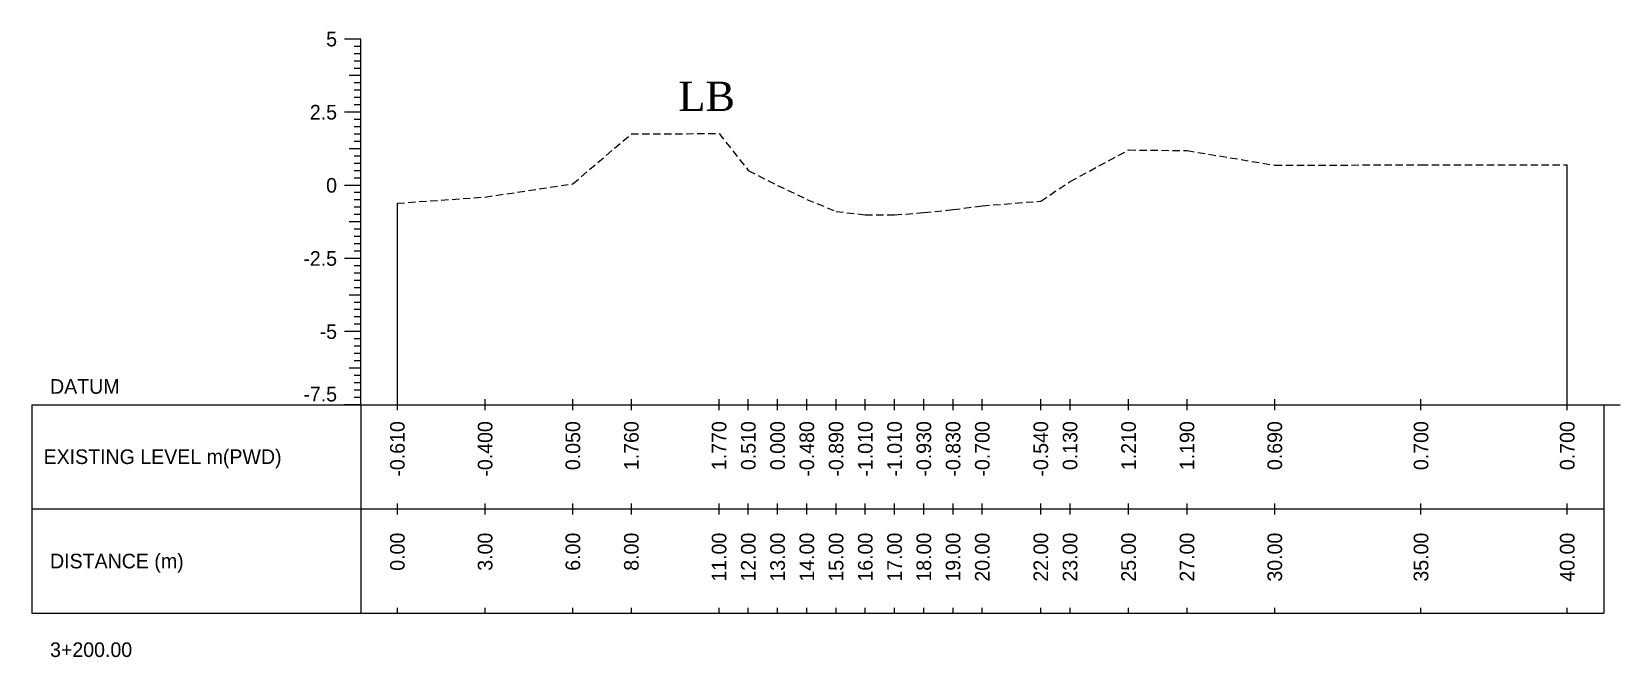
# Model space of a CAD drawing. Header units: inches. Extents: x 6579 to 9220, y -2276 to -1013.
# Drawn here: x 8405.2 to 8459.5, y -1119.5 to -1098.1 of the extents above; entities that cross this region are included whole.
import ezdxf
from ezdxf.enums import TextEntityAlignment as Align

# ---------------------------------------------------------------- set-up
doc = ezdxf.new("R2010")
doc.units = ezdxf.units.IN
doc.header["$MEASUREMENT"] = 0
doc.linetypes.add('HIDDEN', pattern=[0.375, 0.25, -0.125])
doc.layers.add('CS_Drawing', color=7, linetype='Continuous')
doc.layers.add('GL', color=3, linetype='HIDDEN')
doc.styles.add('romans', font='romans.shx')

msp = doc.modelspace()

# ---------------------------------------------------------------- texts
at = {"insert": (8427.313, -1099.85), "char_height": 1, "width": 263.40586, "attachment_point": 1, "style": 'romans'}
msp.add_mtext('{\\fTimes New Roman|b0|i0|c0|p18;LB}', dxfattribs=at)
at = {"layer": 'CS_Drawing'}
for s, p in [('5', (8415.637, -1098.394)), ('2.5', (8415.637, -1100.894)), ('0', (8415.637, -1103.394)), ('-2.5', (8415.637, -1105.894)), ('-5', (8415.637, -1108.394))]:
    msp.add_text(s, height=0.5, dxfattribs=at).set_placement(p, align=Align.MIDDLE_RIGHT)
for s, p in [('DATUM', (8405.825, -1110.269)), ('EXISTING LEVEL m(PWD)', (8405.604, -1112.671)), ('DISTANCE (m)', (8405.825, -1116.238)), ('3+200.00', (8405.825, -1119.269))]:
    msp.add_text(s, height=0.5, dxfattribs=at).set_placement(p, align=Align.MIDDLE_LEFT)
msp.add_text('-7.5', height=0.5, dxfattribs=at).set_placement((8415.637, -1110.782), align=Align.RIGHT)
for s, p in [('-0.610', (8417.7, -1111.457)), ('-0.400', (8420.7, -1111.457)), ('0.050', (8423.7, -1111.457)), ('1.760', (8425.7, -1111.457)), ('1.770', (8428.7, -1111.457)), ('0.510', (8429.7, -1111.457)), ('0.000', (8430.7, -1111.457)), ('-0.480', (8431.7, -1111.457)), ('-0.890', (8432.7, -1111.457)), ('-1.010', (8433.7, -1111.457)), ('-1.010', (8434.7, -1111.457)), ('-0.930', (8435.7, -1111.457)), ('-0.830', (8436.7, -1111.457)), ('-0.700', (8437.7, -1111.457)), ('-0.540', (8439.7, -1111.457)), ('0.130', (8440.7, -1111.457)), ('1.210', (8442.7, -1111.457)), ('1.190', (8444.7, -1111.457)), ('0.690', (8447.7, -1111.457)), ('0.700', (8452.7, -1111.457)), ('0.700', (8457.7, -1111.457)), ('0.00', (8417.7, -1115.269)), ('3.00', (8420.7, -1115.269)), ('6.00', (8423.7, -1115.269)), ('8.00', (8425.7, -1115.269)), ('11.00', (8428.7, -1115.269)), ('12.00', (8429.7, -1115.269)), ('13.00', (8430.7, -1115.269)), ('14.00', (8431.7, -1115.269)), ('15.00', (8432.7, -1115.269)), ('16.00', (8433.7, -1115.269)), ('17.00', (8434.7, -1115.269)), ('18.00', (8435.7, -1115.269)), ('19.00', (8436.7, -1115.269)), ('20.00', (8437.7, -1115.269)), ('22.00', (8439.7, -1115.269)), ('23.00', (8440.7, -1115.269)), ('25.00', (8442.7, -1115.269)), ('27.00', (8444.7, -1115.269)), ('30.00', (8447.7, -1115.269)), ('35.00', (8452.7, -1115.269)), ('40.00', (8457.7, -1115.269))]:
    msp.add_text(s, height=0.5, rotation=90, dxfattribs=at).set_placement(p, align=Align.MIDDLE_RIGHT)

# ---------------------------------------------------------------- linework, layer by layer
at = {"layer": 'CS_Drawing'}
for p, q in [((8416.45, -1098.394), (8415.887, -1098.394)), ((8416.45, -1098.394), (8416.056, -1098.394)), ((8416.45, -1098.394), (8416.225, -1098.394)), ((8416.45, -1098.644), (8416.225, -1098.644)), ((8416.45, -1110.894), (8416.45, -1098.394)), ((8416.45, -1098.894), (8416.225, -1098.894)), ((8416.45, -1099.144), (8416.225, -1099.144)), ((8416.45, -1099.644), (8416.056, -1099.644)), ((8416.45, -1099.394), (8416.225, -1099.394)), ((8416.45, -1099.644), (8416.225, -1099.644)), ((8416.45, -1099.894), (8416.225, -1099.894)), ((8416.45, -1100.144), (8416.225, -1100.144)), ((8416.45, -1100.894), (8415.887, -1100.894)), ((8416.45, -1100.894), (8416.056, -1100.894)), ((8416.45, -1100.394), (8416.225, -1100.394)), ((8416.45, -1100.644), (8416.225, -1100.644)), ((8416.45, -1100.894), (8416.225, -1100.894)), ((8416.45, -1101.144), (8416.225, -1101.144)), ((8416.45, -1101.394), (8416.225, -1101.394)), ((8416.45, -1101.644), (8416.225, -1101.644)), ((8416.45, -1101.894), (8416.225, -1101.894)), ((8416.45, -1102.144), (8416.056, -1102.144)), ((8416.45, -1102.144), (8416.225, -1102.144)), ((8416.45, -1102.394), (8416.225, -1102.394)), ((8416.45, -1102.644), (8416.225, -1102.644)), ((8416.45, -1102.894), (8416.225, -1102.894)), ((8457.7, -1110.894), (8457.7, -1102.694)), ((8416.45, -1103.394), (8415.887, -1103.394)), ((8416.45, -1103.394), (8416.056, -1103.394)), ((8416.45, -1103.144), (8416.225, -1103.144)), ((8416.45, -1103.394), (8416.225, -1103.394)), ((8416.45, -1103.644), (8416.225, -1103.644)), ((8416.45, -1103.894), (8416.225, -1103.894)), ((8416.45, -1104.144), (8416.225, -1104.144)), ((8417.7, -1110.894), (8417.7, -1104.004)), ((8416.45, -1104.644), (8416.056, -1104.644)), ((8416.45, -1104.394), (8416.225, -1104.394)), ((8416.45, -1104.644), (8416.225, -1104.644)), ((8416.45, -1104.894), (8416.225, -1104.894)), ((8416.45, -1105.144), (8416.225, -1105.144)), ((8416.45, -1105.394), (8416.225, -1105.394)), ((8416.45, -1105.644), (8416.225, -1105.644)), ((8416.45, -1105.894), (8415.887, -1105.894)), ((8416.45, -1105.894), (8416.056, -1105.894)), ((8416.45, -1105.894), (8416.225, -1105.894)), ((8416.45, -1106.144), (8416.225, -1106.144)), ((8416.45, -1106.394), (8416.225, -1106.394)), ((8416.45, -1106.644), (8416.225, -1106.644)), ((8416.45, -1107.144), (8416.056, -1107.144)), ((8416.45, -1106.894), (8416.225, -1106.894)), ((8416.45, -1107.144), (8416.225, -1107.144)), ((8416.45, -1107.394), (8416.225, -1107.394)), ((8416.45, -1107.644), (8416.225, -1107.644)), ((8416.45, -1107.894), (8416.225, -1107.894)), ((8416.45, -1108.394), (8415.887, -1108.394)), ((8416.45, -1108.394), (8416.056, -1108.394)), ((8416.45, -1108.144), (8416.225, -1108.144)), ((8416.45, -1108.394), (8416.225, -1108.394)), ((8416.45, -1108.644), (8416.225, -1108.644)), ((8416.45, -1108.894), (8416.225, -1108.894)), ((8416.45, -1109.144), (8416.225, -1109.144)), ((8416.45, -1109.394), (8416.225, -1109.394)), ((8416.45, -1109.644), (8416.056, -1109.644)), ((8416.45, -1109.644), (8416.225, -1109.644)), ((8416.45, -1109.894), (8416.225, -1109.894)), ((8416.45, -1110.144), (8416.225, -1110.144)), ((8416.45, -1110.394), (8416.225, -1110.394)), ((8416.45, -1110.644), (8416.225, -1110.644)), ((8405.2, -1110.894), (8416.45, -1110.894)), ((8405.2, -1110.894), (8405.2, -1118.019)), ((8416.45, -1110.894), (8415.887, -1110.894)), ((8416.45, -1110.894), (8416.056, -1110.894)), ((8416.45, -1110.894), (8416.225, -1110.894)), ((8416.45, -1110.894), (8458.95, -1110.894)), ((8416.45, -1110.894), (8416.45, -1118.019)), ((8417.7, -1111.082), (8417.7, -1110.707)), ((8420.7, -1111.082), (8420.7, -1110.707)), ((8423.7, -1111.082), (8423.7, -1110.707)), ((8425.7, -1111.082), (8425.7, -1110.707)), ((8428.7, -1111.082), (8428.7, -1110.707)), ((8429.7, -1111.082), (8429.7, -1110.707)), ((8430.7, -1111.082), (8430.7, -1110.707)), ((8431.7, -1111.082), (8431.7, -1110.707)), ((8432.7, -1111.082), (8432.7, -1110.707)), ((8433.7, -1111.082), (8433.7, -1110.707)), ((8434.7, -1111.082), (8434.7, -1110.707)), ((8435.7, -1111.082), (8435.7, -1110.707)), ((8436.7, -1111.082), (8436.7, -1110.707)), ((8437.7, -1111.082), (8437.7, -1110.707)), ((8439.7, -1111.082), (8439.7, -1110.707)), ((8440.7, -1111.082), (8440.7, -1110.707)), ((8442.7, -1111.082), (8442.7, -1110.707)), ((8444.7, -1111.082), (8444.7, -1110.707)), ((8447.7, -1111.082), (8447.7, -1110.707)), ((8452.7, -1111.082), (8452.7, -1110.707)), ((8457.7, -1111.082), (8457.7, -1110.707)), ((8458.95, -1110.894), (8459.512, -1110.894)), ((8458.95, -1110.894), (8459.343, -1110.894)), ((8458.95, -1110.894), (8459.175, -1110.894)), ((8458.95, -1110.894), (8458.95, -1118.019)), ((8405.2, -1114.457), (8416.45, -1114.457)), ((8416.45, -1114.457), (8458.95, -1114.457)), ((8416.45, -1114.457), (8458.95, -1114.457)), ((8417.7, -1114.644), (8417.7, -1114.269)), ((8420.7, -1114.644), (8420.7, -1114.269)), ((8423.7, -1114.644), (8423.7, -1114.269)), ((8425.7, -1114.644), (8425.7, -1114.269)), ((8428.7, -1114.644), (8428.7, -1114.269)), ((8429.7, -1114.644), (8429.7, -1114.269)), ((8430.7, -1114.644), (8430.7, -1114.269)), ((8431.7, -1114.644), (8431.7, -1114.269)), ((8432.7, -1114.644), (8432.7, -1114.269)), ((8433.7, -1114.644), (8433.7, -1114.269)), ((8434.7, -1114.644), (8434.7, -1114.269)), ((8435.7, -1114.644), (8435.7, -1114.269)), ((8436.7, -1114.644), (8436.7, -1114.269)), ((8437.7, -1114.644), (8437.7, -1114.269)), ((8439.7, -1114.644), (8439.7, -1114.269)), ((8440.7, -1114.644), (8440.7, -1114.269)), ((8442.7, -1114.644), (8442.7, -1114.269)), ((8444.7, -1114.644), (8444.7, -1114.269)), ((8447.7, -1114.644), (8447.7, -1114.269)), ((8452.7, -1114.644), (8452.7, -1114.269)), ((8457.7, -1114.644), (8457.7, -1114.269)), ((8405.2, -1118.019), (8416.45, -1118.019)), ((8416.45, -1118.019), (8458.95, -1118.019)), ((8417.7, -1118.019), (8417.7, -1117.832)), ((8420.7, -1118.019), (8420.7, -1117.832)), ((8423.7, -1118.019), (8423.7, -1117.832)), ((8425.7, -1118.019), (8425.7, -1117.832)), ((8428.7, -1118.019), (8428.7, -1117.832)), ((8429.7, -1118.019), (8429.7, -1117.832)), ((8430.7, -1118.019), (8430.7, -1117.832)), ((8431.7, -1118.019), (8431.7, -1117.832)), ((8432.7, -1118.019), (8432.7, -1117.832)), ((8433.7, -1118.019), (8433.7, -1117.832)), ((8434.7, -1118.019), (8434.7, -1117.832)), ((8435.7, -1118.019), (8435.7, -1117.832)), ((8436.7, -1118.019), (8436.7, -1117.832)), ((8437.7, -1118.019), (8437.7, -1117.832)), ((8439.7, -1118.019), (8439.7, -1117.832)), ((8440.7, -1118.019), (8440.7, -1117.832)), ((8442.7, -1118.019), (8442.7, -1117.832)), ((8444.7, -1118.019), (8444.7, -1117.832)), ((8447.7, -1118.019), (8447.7, -1117.832)), ((8452.7, -1118.019), (8452.7, -1117.832)), ((8457.7, -1118.019), (8457.7, -1117.832))]:
    msp.add_line(p, q, dxfattribs=at)
at = {"layer": 'GL'}
msp.add_lwpolyline([(8417.7, -1104.004), (8420.7, -1103.794), (8423.7, -1103.344), (8425.7, -1101.634), (8428.7, -1101.624), (8429.7, -1102.884), (8430.7, -1103.394), (8431.7, -1103.874), (8432.7, -1104.284), (8433.7, -1104.404), (8434.7, -1104.404), (8435.7, -1104.324), (8436.7, -1104.224), (8437.7, -1104.094), (8439.7, -1103.934), (8440.7, -1103.264), (8442.7, -1102.184), (8444.7, -1102.204), (8447.7, -1102.704), (8452.7, -1102.694), (8457.7, -1102.694)], dxfattribs=at)

msp.set_redraw_order([(e.dxf.handle, doc.entitydb.next_handle()) for e in msp.query("TEXT MTEXT ATTDEF DIMENSION ARC_DIMENSION")])  # texts and dimensions are drawn at this point

doc.saveas('drawing.dxf')
